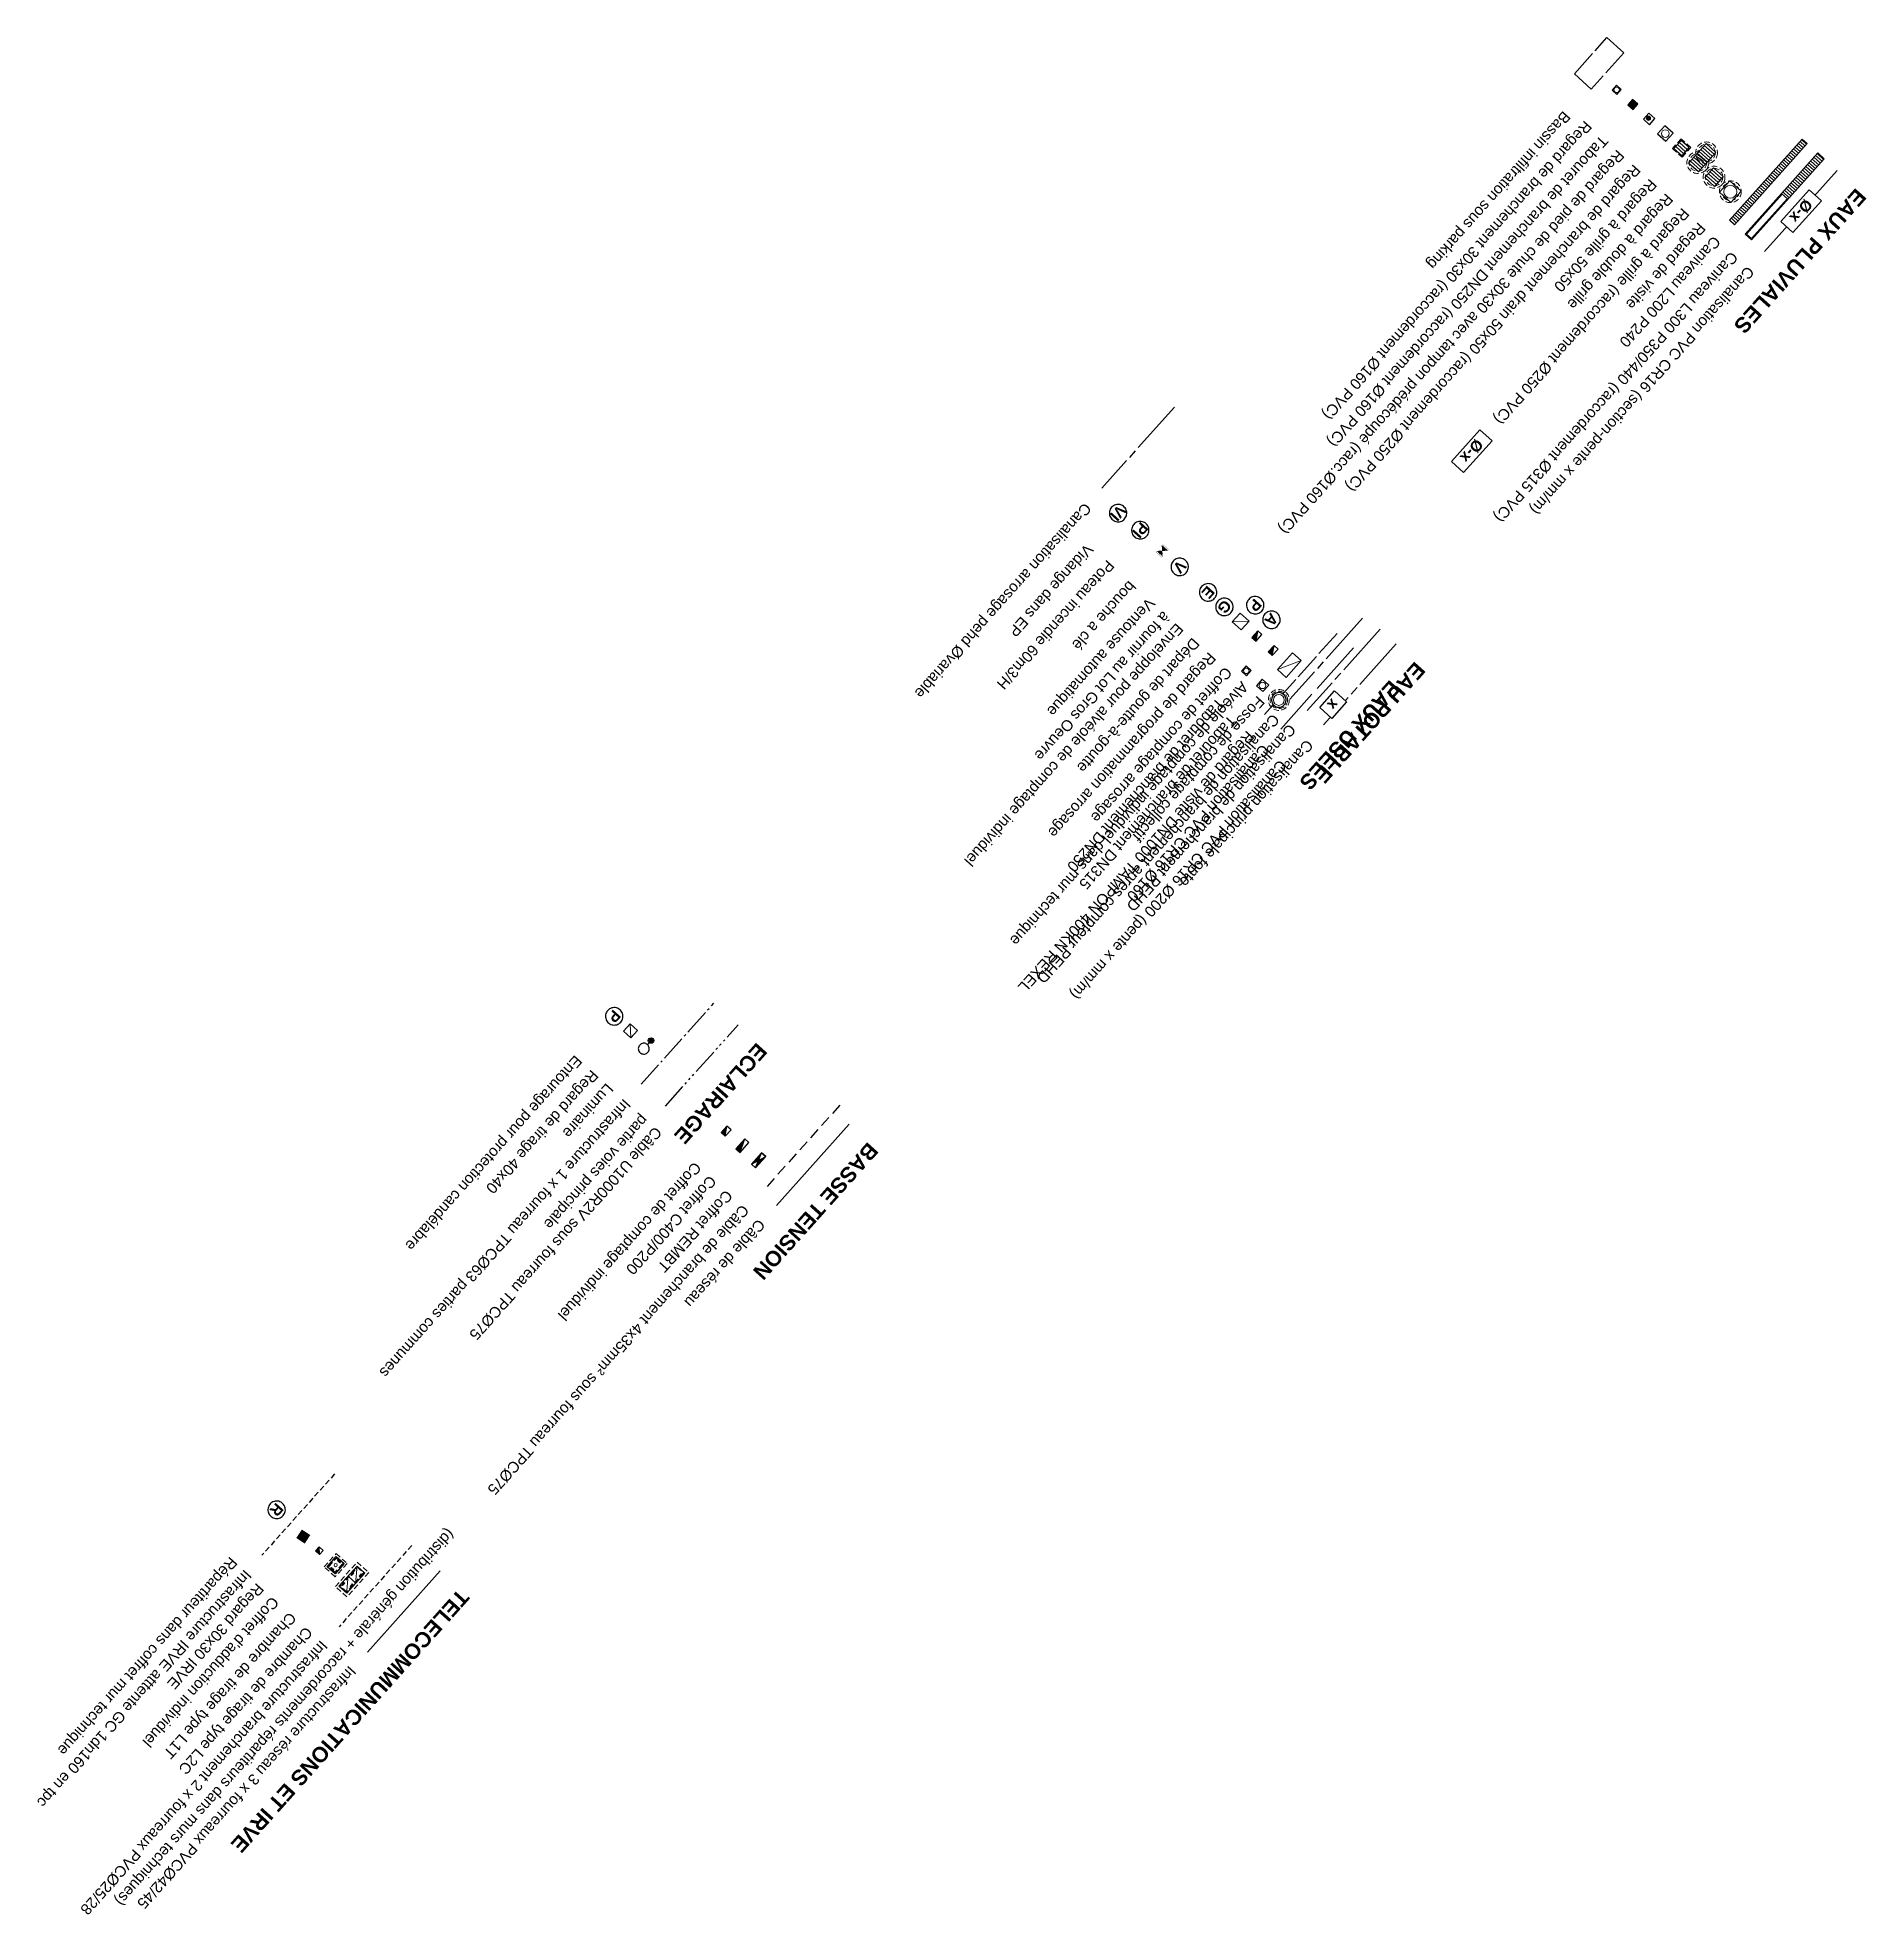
# Model space of a CAD drawing. Header units: metres. Extents: x -2858 to 512, y -1995 to 1252.
# Drawn here: x 267.2 to 351.1, y 723.9 to 810 of the extents above; entities that cross this region are included whole.
import ezdxf
from ezdxf.enums import TextEntityAlignment as Align

# ---------------------------------------------------------------- set-up
doc = ezdxf.new("R2010")
doc.units = ezdxf.units.M
for name, pattern in [('AEP-2', [3.9, 2.5, -0.2, 0.4, -0.2, 0.4, -0.2]), ('AEP-3', [3.3, 2.5, -0.2, 0.4, -0.2]), ('CACHE', [0.375, 0.25, -0.125]), ('CACHEX1', [0.375, 0.25, -0.125]), ('CACHEX2', [0.75, 0.5, -0.25]), ('ECL-1', [1.51, 1.2, -0.155, 0, -0.155]), ('ECL-3', [1.82, 1.2, -0.155, 0, -0.155, 0, -0.155, 0, -0.155]), ('EU-160', [1.425, 1.25, -0.175]), ('EU-200', [2.85, 2.5, -0.35])]:
    doc.linetypes.add(name, pattern=pattern)
for name, color, linetype in [('&G_05_VU_02', 7, 'Continuous'), ('--ui- Rsx Secs- CA projeté ouvrage', 7, 'CACHE'), ('05.2-EP-TXT', 5, 'Continuous'), ('06-EU-TXT', 24, 'Continuous'), ('07-AEP-CFR', 94, 'Continuous'), ('07-AEP-RES', 94, 'AEP-2'), ('07-AEP-RGD', 94, 'Continuous'), ('07-AEP-TXT', 94, 'Continuous'), ('0801 RES AEP EQUIPMT', 5, 'Continuous'), ('09-BT-4X35+TPC75', 1, 'CACHEX2'), ('09-BT-CFR', 1, 'Continuous'), ('09-BT-RES', 1, 'BT3X150'), ('09-BT-TXT', 1, 'Continuous'), ('10-ECL-LUM', 32, 'Continuous'), ('10-ECL-RGD', 32, 'Continuous'), ('10-ECL-TPC63x1', 32, 'ECL-1'), ('10-ECL-TXT', 32, 'Continuous'), ('11-TEL-TXT', 6, 'Continuous')]:
    doc.layers.add(name, color=color, linetype=linetype)
for name, color, linetype, lineweight in [('05.1-EP-RGD', 5, 'Continuous', 30), ('05.1-EP-U300', 5, 'Continuous', 30), ('05.2-EP-400PVC', 5, 'Continuous', 30), ('05.2-EP-RGD', 5, 'Continuous', 30), ('06-EU-160PVC', 24, 'EU-160', 30), ('06-EU-200PVC', 24, 'EU-200', 30), ('06-EU-RGD', 24, 'Continuous', 30), ('07-AEP-BRT', 94, 'AEP-3', 30), ('10-ECL-U1000R2V+TPC63', 32, 'ECL-3', 30), ('11-TEL-CFR', 6, 'Continuous', 30), ('11-TEL-PVC28X2', 6, 'CACHE', 30), ('11-TEL-PVC45X3', 6, 'Continuous', 30), ('11-TEL-RGD', 6, 'Continuous', 30)]:
    doc.layers.add(name, color=color, linetype=linetype, lineweight=lineweight)
for name, color, linetype, lineweight, plot in [('05.2-EP-PAR', 5, 'CACHE', 0, False), ('06-EU-PAR', 24, 'CACHE', 0, False), ('11-TEL-PAR', 6, 'CACHEX1', 0, False)]:
    doc.layers.add(name, color=color, linetype=linetype, lineweight=lineweight, plot=plot)
doc.styles.add('ARIAL', font='arial.ttf')
doc.styles.add('ARIAL GRAS', font='arialbd.ttf')
doc.linetypes.add('BT3X150', pattern='A,1.5,-0.05,[133,ltypeshp.shx,S=0.05,R=0,X=-0.05,Y=0],-0.05,1.5,-0.15,0.4,-0.15,0.4,-0.15', length=4.35)

msp = doc.modelspace()

# ---------------------------------------------------------------- texts
at = {"layer": '05.2-EP-TXT', "style": 'ARIAL GRAS'}
msp.add_text('EAUX PLUVIALES', height=0.7, rotation=228.16176, dxfattribs=at).set_placement((350.858, 802.896), align=Align.MIDDLE_LEFT)
at = {"layer": '05.2-EP-TXT', "char_height": 0.5, "attachment_point": 4, "rotation": 228.16176, "style": 'ARIAL'}
for s, width, insert in [('Bassin infiltration sous parking', 20.784, (337.304, 806.547)), ('Regard de branchement 30x30 (raccordement %%C160 PVC)', 20.784, (338.283, 806.106)), ('Regard de pied de chute 30x30 avec tampon prédécoupé (racc.%%C160 PVC)', 26.37253, (339.773, 804.772)), ('Tabouret de branchement DN250 (raccordement %%C160 PVC)', 20.784, (339.028, 805.439)), ('Regard de branchement drain 50x50 (raccordement %%C250 PVC)', 20.784, (340.518, 804.105)), ('Regard à grille 50x50', 15.98725, (341.263, 803.438)), ('Regard à double grille', 15.98725, (342.008, 802.771)), ('Regard à grille (raccordement %%C250 PVC)', 15.98725, (342.753, 802.104)), ('Regard de visite', 10.14609, (343.498, 801.437)), ('Caniveau L200 P240', 10.14609, (344.243, 800.77)), ('Caniveau L300 P350/440 (raccordement %%C315 PVC)', 18.52792, (344.988, 800.103)), ('Canalisation PVC CR16 (section-pente x mm/m)', 16.12756, (345.733, 799.436))]:
    msp.add_mtext_dynamic_manual_height_columns(s, width=width, gutter_width=2, heights=[0], dxfattribs=dict(at, insert=insert))
at = {"layer": '06-EU-TXT', "style": 'ARIAL GRAS'}
msp.add_text('EAUX USEES', height=0.7, rotation=228.16176, dxfattribs=at).set_placement((329.485, 780.342), align=Align.MIDDLE_LEFT)
at = {"layer": '06-EU-TXT', "char_height": 0.5, "attachment_point": 4, "rotation": 228.16176, "style": 'ARIAL'}
for s, width, insert in [('Tabouret de branchement DN250', 13.45226, (321.5, 779.598)), ('Regard de visite DN1000 TAMPON 400KN REXEL', 17.69855, (322.792, 778.13)), ('Tabouret de branchement DN315', 13.45226, (322.047, 778.797)), ('Canalisation PVC CR16 %%C160', 11.46134, (323.537, 777.463)), ('Canalisation PVC CR16 %%C200 (pente x mm/m)', 14.54239, (324.282, 776.796))]:
    msp.add_mtext_dynamic_manual_height_columns(s, width=width, gutter_width=2, heights=[0], dxfattribs=dict(at, insert=insert))
at = {"layer": '07-AEP-TXT', "style": 'ARIAL GRAS'}
msp.add_text('EAU POTABLE', height=0.7, rotation=228.16176, dxfattribs=at).set_placement((330.636, 781.186), align=Align.MIDDLE_LEFT)
at = {"layer": '07-AEP-TXT', "char_height": 0.5, "attachment_point": 4, "rotation": 228.16176, "style": 'ARIAL'}
for s, width, insert in [('Canalisation arrosage pehd %%Cvariable', 17.29391, (315.335, 788.582)), ('Poteau incendie 60m3/H', 16.8129, (316.437, 785.915)), ('Vidange dans EP', 16.8129, (315.419, 786.698)), ('bouche a clé', 16.8129, (317.426, 784.963)), ('Ventouse automatique', 16.8129, (318.246, 784.23)), ('à fournir au Lot Gros Oeuvre', 14.4246, (318.991, 783.563)), ('Enveloppe pour alvéole de comptage individuel', 16.45307, (319.55, 783.062)), ('Départ de goutte-à-goutte', 16.8129, (320.295, 782.395)), ('Regard de programmation arrosage', 16.8129, (321.04, 781.728)), ('Coffret de comptage arrosage', 16.8129, (321.785, 781.061)), ('Canalisation de branchement PEHD', 11.46134, (324.765, 778.393)), ('Canalisation principale fonte', 11.46134, (325.51, 777.726))]:
    msp.add_mtext_dynamic_manual_height_columns(s, width=width, gutter_width=2, heights=[0], dxfattribs=dict(at, insert=insert))
at = {"layer": '09-BT-TXT', "style": 'ARIAL GRAS'}
msp.add_text('BASSE TENSION', height=0.7, rotation=228.16176, dxfattribs=at).set_placement((305.547, 759.146), align=Align.MIDDLE_LEFT)
at = {"layer": '09-BT-TXT', "char_height": 0.5, "attachment_point": 4, "rotation": 228.16176, "style": 'ARIAL'}
for s, width, insert in [('Coffret de comptage individuel', 11.46134, (297.442, 758.355)), ('Coffret C400/P200', 11.46134, (298.187, 757.688)), ('Coffret REMBT', 11.46134, (298.932, 757.021)), ('Câble de branchement 4x35mm² sous fourreau TPC%%C75', 17.76169, (299.677, 756.354)), ('Câble de réseau', 11.46134, (300.422, 755.687))]:
    msp.add_mtext_dynamic_manual_height_columns(s, width=width, gutter_width=2, heights=[0], dxfattribs=dict(at, insert=insert))
at = {"layer": '10-ECL-TXT', "color": 30, "true_color": 0xf8991e, "style": 'ARIAL GRAS'}
msp.add_text('ECLAIRAGE', height=0.7, rotation=228.16176, dxfattribs=at).set_placement((300.449, 763.71), align=Align.MIDDLE_LEFT)
at = {"layer": '10-ECL-TXT', "color": 30, "true_color": 0xf8991e, "char_height": 0.5, "attachment_point": 4, "rotation": 228.16176, "style": 'ARIAL'}
for s, width, insert in [('Entourage pour protection candélabre', 13.75014, (291.976, 763.248)), ('Regard de tirage 40x40', 13.75014, (292.721, 762.581)), ('Luminaire', 13.75014, (293.466, 761.914)), ('Infrastructure 1 x fourreau TPC%%C63 parties communes', 19.01738, (294.211, 761.247)), ('Câble U1000R2V sous fourreau TPC%%C75 partie voies principale', 13.75014, (295.324, 760.251))]:
    msp.add_mtext_dynamic_manual_height_columns(s, width=width, gutter_width=2, heights=[0], dxfattribs=dict(at, insert=insert))
at = {"layer": '11-TEL-TXT', "style": 'ARIAL GRAS'}
msp.add_text('TELECOMMUNICATIONS ET IRVE', height=0.7, rotation=228.16176, dxfattribs=at).set_placement((286.787, 738.664), align=Align.MIDDLE_LEFT)
at = {"layer": '11-TEL-TXT', "char_height": 0.5, "attachment_point": 4, "rotation": 228.16176, "style": 'ARIAL'}
for s, width, insert in [('Répartiteur dans coffret mur technique', 12.44398, (276.161, 740.245)), ('Infrastructure IRVE atttente GC 1dn160 en tpc', 16.71836, (276.821, 739.654)), ('Regard 30x30 IRVE', 12.44398, (277.378, 739.04)), ("Coffret d'adduction individuel", 12.44398, (278.123, 738.373)), ('Chambre de tirage type L1T', 12.44398, (278.868, 737.706)), ('Chambre de tirage type L2C', 12.44398, (279.613, 737.039)), ('Infrastructure branchement 2 x fourreaux PVC%%C25/28', 16.71836, (280.358, 736.372)), ('Infrastructure réseau 3 x fourreaux PVC%%C42/45', 14.76434, (281.662, 735.205))]:
    msp.add_mtext_dynamic_manual_height_columns(s, width=width, gutter_width=2, heights=[0], dxfattribs=dict(at, insert=insert))

# ---------------------------------------------------------------- blocks, each defined once
blk = doc.blocks.new('EP-RAG800')
at = {"color": 255, "lineweight": 0}
blk.add_wipeout([(-0.3, 0.3), (0.3, 0.3), (0.3, -0.3), (-0.3, -0.3)], dxfattribs=at)
blk.add_lwpolyline([(-0.3, 0.3), (0.3, 0.3), (0.3, -0.3), (-0.3, -0.3)], close=True)
at = {"lineweight": 9, "flags": 128}
for points in [[(-0.18, 0.3), (-0.18, -0.3)], [(-0.06, 0.3), (-0.06, -0.3)], [(0.06, 0.3), (0.06, -0.3)], [(0.18, 0.3), (0.18, -0.3)]]:
    blk.add_lwpolyline(points, dxfattribs=at)
at = {"layer": '05.2-EP-PAR'}
for radius in [0.5, 0.4]:
    blk.add_circle((0, 0), radius, dxfattribs=at)
blk = doc.blocks.new('EP-RG800')
at = {"layer": '05.2-EP-PAR'}
for radius in [0.5, 0.4]:
    blk.add_circle((0, 0), radius, dxfattribs=at)
at = {"color": 255, "lineweight": 0}
blk.add_wipeout([(-0.35, 0.35), (0.35, 0.35), (0.35, -0.35), (-0.35, -0.35)], dxfattribs=at)
blk.add_lwpolyline([(-0.35, 0.35), (0.35, 0.35), (0.35, -0.35), (-0.35, -0.35)], close=True)
at = {"lineweight": 9}
blk.add_circle((0, 0), 0.3, dxfattribs=at)
blk = doc.blocks.new('EP-RAG500')
at = {"color": 255, "lineweight": 0}
blk.add_wipeout([(-0.25, 0.25), (0.25, 0.25), (0.25, -0.25), (-0.25, -0.25)], dxfattribs=at)
blk.add_lwpolyline([(-0.25, -0.25), (0.25, -0.25), (0.25, 0.25), (-0.25, 0.25)], close=True)
at = {"lineweight": 9, "flags": 128}
for points in [[(-0.125, 0.25), (-0.125, -0.25)], [(0, 0.25), (0, -0.25)], [(0.125, 0.25), (0.125, -0.25)]]:
    blk.add_lwpolyline(points, dxfattribs=at)
at = {"layer": '05.2-EP-PAR'}
blk.add_lwpolyline([(-0.3, -0.3), (0.3, -0.3), (0.3, 0.3), (-0.3, 0.3)], close=True, dxfattribs=at)
blk = doc.blocks.new('EP-PDC')
at = {"color": 255, "lineweight": 0}
blk.add_wipeout([(0.185, 0.185), (-0.185, 0.185), (-0.185, -0.185), (0.185, -0.185)], dxfattribs=at)
at = {"lineweight": 0}
h = blk.add_hatch(color=256, dxfattribs=at)
h.dxf.hatch_style = 1
edge = h.paths.add_edge_path()
edge.add_arc((0, -0.045), 0.1, 0, 360)
blk.add_lwpolyline([(0.185, 0.185), (-0.185, 0.185), (-0.185, -0.185), (0.185, -0.185)], close=True)
blk.add_circle((0, -0.045), 0.1, dxfattribs=at)
blk = doc.blocks.new('EP-RG500')
at = {"color": 255, "lineweight": 0}
blk.add_wipeout([(0.25, 0.25), (-0.25, 0.25), (-0.25, -0.25), (0.25, -0.25)], dxfattribs=at)
blk.add_lwpolyline([(0.25, 0.25), (-0.25, 0.25), (-0.25, -0.25), (0.25, -0.25)], close=True)
at = {"lineweight": 9}
blk.add_circle((0, 0), 0.175, dxfattribs=at)
blk = doc.blocks.new('EP-BRT300')
at = {"color": 255, "lineweight": 0}
blk.add_wipeout([(0.15, 0.15), (-0.15, 0.15), (-0.15, -0.15), (0.15, -0.15)], dxfattribs=at)
blk.add_lwpolyline([(0.15, 0.15), (-0.15, 0.15), (-0.15, -0.15), (0.15, -0.15)], close=True)
at = {"lineweight": 9}
blk.add_circle((0, 0), 0.125, dxfattribs=at)
blk = doc.blocks.new('EP-TAB250')
at = {"lineweight": 0}
h = blk.add_hatch(color=256, dxfattribs=at)
h.dxf.hatch_style = 1
h.paths.add_polyline_path([(0.16, 0.16), (-0.16, 0.16), (-0.16, -0.16), (0.16, -0.16)])
blk.add_lwpolyline([(0.16, 0.16), (-0.16, 0.16), (-0.16, -0.16), (0.16, -0.16)], close=True)
blk = doc.blocks.new('EU-RG800')
at = {"color": 255, "lineweight": 0}
blk.add_wipeout([(0, 0.335), (-0.052, 0.331), (-0.104, 0.319), (-0.152, 0.298), (-0.197, 0.271), (-0.237, 0.237), (-0.271, 0.197), (-0.298, 0.152), (-0.319, 0.104), (-0.331, 0.052), (-0.335, 0), (-0.331, -0.052), (-0.319, -0.104), (-0.298, -0.152), (-0.271, -0.197), (-0.237, -0.237), (-0.197, -0.271), (-0.152, -0.298), (-0.104, -0.319), (-0.052, -0.331), (0, -0.335), (0.052, -0.331), (0.104, -0.319), (0.152, -0.298), (0.197, -0.271), (0.237, -0.237), (0.271, -0.197), (0.298, -0.152), (0.319, -0.104), (0.331, -0.052), (0.335, 0), (0.331, 0.052), (0.319, 0.104), (0.298, 0.152), (0.271, 0.197), (0.237, 0.237), (0.197, 0.271), (0.152, 0.298), (0.104, 0.319), (0.052, 0.331)], dxfattribs=at)
at = {"flags": 128}
blk.add_lwpolyline([(-0.197, -0.271), (-0.152, -0.298), (-0.104, -0.319), (-0.052, -0.331), (0, -0.335), (0.052, -0.331), (0.104, -0.319), (0.152, -0.298), (0.197, -0.271), (0.237, -0.237), (0.271, -0.197), (0.298, -0.152), (0.319, -0.104), (0.331, -0.052), (0.335, 0), (0.331, 0.052), (0.319, 0.104), (0.298, 0.152), (0.271, 0.197), (0.237, 0.237), (0.197, 0.271), (0.152, 0.298), (0.104, 0.319), (0.052, 0.331), (0, 0.335), (-0.052, 0.331), (-0.104, 0.319), (-0.152, 0.298), (-0.197, 0.271), (-0.237, 0.237), (-0.271, 0.197), (-0.298, 0.152), (-0.319, 0.104), (-0.331, 0.052), (-0.335, 0), (-0.331, -0.052), (-0.319, -0.104), (-0.298, -0.152), (-0.271, -0.197), (-0.237, -0.237)], close=True, dxfattribs=at)
at = {"lineweight": 9}
blk.add_circle((0, 0), 0.25, dxfattribs=at)
at = {"layer": '06-EU-PAR'}
for radius in [0.48, 0.4]:
    blk.add_circle((0, 0), radius, dxfattribs=at)
blk = doc.blocks.new('EU-TAB315')
at = {"color": 255, "lineweight": 0}
blk.add_wipeout([(0.2, 0.2), (-0.2, 0.2), (-0.2, -0.2), (0.2, -0.2)], dxfattribs=at)
blk.add_lwpolyline([(0.2, 0.2), (-0.2, 0.2), (-0.2, -0.2), (0.2, -0.2)], close=True)
at = {"lineweight": 9}
blk.add_circle((0, 0), 0.15, dxfattribs=at)
blk = doc.blocks.new('EU-TAB250')
at = {"color": 255, "lineweight": 0}
blk.add_wipeout([(0.16, 0.16), (-0.16, 0.16), (-0.16, -0.16), (0.16, -0.16)], dxfattribs=at)
blk.add_lwpolyline([(0.16, 0.16), (-0.16, 0.16), (-0.16, -0.16), (0.16, -0.16)], close=True)
at = {"lineweight": 9}
blk.add_circle((0, 0), 0.125, dxfattribs=at)
blk = doc.blocks.new('AEP-RGD')
at = {"color": 255, "lineweight": 0}
blk.add_wipeout([(-0.05, 0.05), (0.05, 0.05), (0.05, -0.05), (-0.05, -0.05)], dxfattribs=at)
blk.add_lwpolyline([(-0.05, 0.05), (0.05, 0.05), (0.05, -0.05), (-0.05, -0.05)], close=True)
at = {"lineweight": 9, "flags": 128}
blk.add_lwpolyline([(0.05, 0.05), (-0.05, -0.05)], dxfattribs=at)
blk = doc.blocks.new('COFFRET')
at = {"color": 255, "lineweight": 0}
blk.add_wipeout([(-0.05, 0), (0.05, 0), (0.05, 0.1), (-0.05, 0.1)], dxfattribs=at)
at = {"lineweight": 0}
h = blk.add_hatch(color=256, dxfattribs=at)
h.dxf.hatch_style = 1
h.paths.add_polyline_path([(0.05, 0.1), (-0.05, 0), (0.05, 0)])
blk.add_lwpolyline([(-0.05, 0), (0.05, 0), (0.05, 0.1), (-0.05, 0.1)], close=True)
at = {"lineweight": 0, "flags": 128}
blk.add_lwpolyline([(0.05, 0.1), (-0.05, 0)], dxfattribs=at)
blk = doc.blocks.new('ECL-LUM1')
at = {"color": 30, "lineweight": 0, "true_color": 0xf8991e}
blk.add_wipeout([(0, 0.75), (-0.043, 0.746), (-0.086, 0.735), (-0.125, 0.717), (-0.161, 0.692), (-0.192, 0.661), (-0.217, 0.625), (-0.235, 0.586), (-0.246, 0.543), (-0.25, 0.5), (-0.246, 0.457), (-0.235, 0.414), (-0.217, 0.375), (-0.192, 0.339), (-0.161, 0.308), (-0.125, 0.283), (-0.086, 0.265), (-0.043, 0.254), (0, 0.25), (0.043, 0.254), (0.086, 0.265), (0.125, 0.283), (0.161, 0.308), (0.192, 0.339), (0.217, 0.375), (0.235, 0.414), (0.246, 0.457), (0.25, 0.5), (0.246, 0.543), (0.235, 0.586), (0.217, 0.625), (0.192, 0.661), (0.161, 0.692), (0.125, 0.717), (0.086, 0.735), (0.043, 0.746)], dxfattribs=at)
at = {"layer": '&G_05_VU_02'}
h = blk.add_hatch(dxfattribs=at)
h.set_pattern_fill('ANGLE', color=256)
h.set_pattern_definition([(0, (0, 0), (0, 6.985), [5.08, -1.905]), (90, (0, 0), (-6.985, 4e-16), [5.08, -1.905])])
h.paths.add_polyline_path([(0, 0.75), (-0.043, 0.746), (-0.086, 0.735), (-0.125, 0.717), (-0.161, 0.692), (-0.192, 0.661), (-0.217, 0.625), (-0.235, 0.586), (-0.246, 0.543), (-0.25, 0.5), (-0.246, 0.457), (-0.235, 0.414), (-0.217, 0.375), (-0.192, 0.339), (-0.161, 0.308), (-0.125, 0.283), (-0.086, 0.265), (-0.043, 0.254), (0, 0.25), (0.043, 0.254), (0.086, 0.265), (0.125, 0.283), (0.161, 0.308), (0.192, 0.339), (0.217, 0.375), (0.235, 0.414), (0.246, 0.457), (0.25, 0.5), (0.246, 0.543), (0.235, 0.586), (0.217, 0.625), (0.192, 0.661), (0.161, 0.692), (0.125, 0.717), (0.086, 0.735), (0.043, 0.746)])
at = {"true_color": 0xf8991e}
h = blk.add_hatch(color=30, dxfattribs=at)
h.dxf.hatch_style = 1
edge = h.paths.add_edge_path()
edge.add_arc((0, 0), 0.125, 0, 360)
at = {"color": 30, "true_color": 0xf8991e, "flags": 128}
blk.add_lwpolyline([(0, 0.75), (-0.043, 0.746), (-0.086, 0.735), (-0.125, 0.717), (-0.161, 0.692), (-0.192, 0.661), (-0.217, 0.625), (-0.235, 0.586), (-0.246, 0.543), (-0.25, 0.5), (-0.246, 0.457), (-0.235, 0.414), (-0.217, 0.375), (-0.192, 0.339), (-0.161, 0.308), (-0.125, 0.283), (-0.086, 0.265), (-0.043, 0.254), (0, 0.25), (0.043, 0.254), (0.086, 0.265), (0.125, 0.283), (0.161, 0.308), (0.192, 0.339), (0.217, 0.375), (0.235, 0.414), (0.246, 0.457), (0.25, 0.5), (0.246, 0.543), (0.235, 0.586), (0.217, 0.625), (0.192, 0.661), (0.161, 0.692), (0.125, 0.717), (0.086, 0.735), (0.043, 0.746)], close=True, dxfattribs=at)
blk.add_lwpolyline([(0, 0), (0, 0.25)], dxfattribs=at)
at = {"color": 30, "true_color": 0xf8991e}
blk.add_circle((0, 0), 0.125, dxfattribs=at)
blk = doc.blocks.new('BT-REMBT')
at = {"color": 255, "lineweight": 0}
blk.add_wipeout([(0.05, 0), (0.05, 0.1), (-0.05, 0.1), (-0.05, 0)], dxfattribs=at)
h = blk.add_hatch(color=256)
h.dxf.hatch_style = 1
h.paths.add_polyline_path([(0.05, 0), (0, 0.05), (-0.05, 0)])
h.paths.add_polyline_path([(0, 0.05), (0.05, 0.1), (-0.05, 0.1)])
for points in [[(-0.05, 0.1), (-0.05, 0), (0.05, 0), (0.05, 0.1)], [(0.05, 0.1), (0.05, 0), (-0.05, 0), (-0.05, 0.1)], [(0.05, 0), (0.05, 0.1), (-0.05, 0.1), (-0.05, 0)]]:
    blk.add_lwpolyline(points, close=True)
at = {"flags": 128}
for points in [[(0.05, 0.1), (-0.05, 0)], [(0.05, 0), (-0.05, 0.1)]]:
    blk.add_lwpolyline(points, dxfattribs=at)
blk = doc.blocks.new('ECL-RG400')
at = {"color": 30, "lineweight": 0, "true_color": 0xf8991e}
blk.add_wipeout([(-0.225, 0.225), (0.225, 0.225), (0.225, -0.225), (-0.225, -0.225)], dxfattribs=at)
at = {"color": 30, "lineweight": 9, "true_color": 0xf8991e, "flags": 128}
blk.add_lwpolyline([(0.225, 0.225), (-0.225, -0.225)], dxfattribs=at)
at = {"color": 30, "true_color": 0xf8991e}
blk.add_lwpolyline([(-0.225, 0.225), (0.225, 0.225), (0.225, -0.225), (-0.225, -0.225)], close=True, dxfattribs=at)
blk = doc.blocks.new('TXT-REPERE')
at = {"color": 254, "lineweight": 0, "true_color": 0xffffc1}
blk.add_wipeout([(0, 0.4), (-0.054, 0.396), (-0.108, 0.385), (-0.159, 0.367), (-0.208, 0.342), (-0.252, 0.31), (-0.292, 0.273), (-0.327, 0.231), (-0.355, 0.184), (-0.377, 0.134), (-0.392, 0.081), (-0.399, 0.027), (-0.399, -0.027), (-0.392, -0.081), (-0.377, -0.134), (-0.355, -0.184), (-0.327, -0.231), (-0.292, -0.273), (-0.252, -0.31), (-0.208, -0.342), (-0.159, -0.367), (-0.108, -0.385), (-0.054, -0.396), (0, -0.4), (0.054, -0.396), (0.108, -0.385), (0.159, -0.367), (0.208, -0.342), (0.252, -0.31), (0.292, -0.273), (0.327, -0.231), (0.355, -0.184), (0.377, -0.134), (0.392, -0.081), (0.399, -0.027), (0.399, 0.027), (0.392, 0.081), (0.377, 0.134), (0.355, 0.184), (0.327, 0.231), (0.292, 0.273), (0.252, 0.31), (0.208, 0.342), (0.159, 0.367), (0.108, 0.385), (0.054, 0.396)], dxfattribs=at)
at = {"color": 254, "true_color": 0xffffc1, "flags": 128}
blk.add_lwpolyline([(0, 0.4), (-0.054, 0.396), (-0.108, 0.385), (-0.159, 0.367), (-0.208, 0.342), (-0.252, 0.31), (-0.292, 0.273), (-0.327, 0.231), (-0.355, 0.184), (-0.377, 0.134), (-0.392, 0.081), (-0.399, 0.027), (-0.399, -0.027), (-0.392, -0.081), (-0.377, -0.134), (-0.355, -0.184), (-0.327, -0.231), (-0.292, -0.273), (-0.252, -0.31), (-0.208, -0.342), (-0.159, -0.367), (-0.108, -0.385), (-0.054, -0.396), (0, -0.4), (0.054, -0.396), (0.108, -0.385), (0.159, -0.367), (0.208, -0.342), (0.252, -0.31), (0.292, -0.273), (0.327, -0.231), (0.355, -0.184), (0.377, -0.134), (0.392, -0.081), (0.399, -0.027), (0.399, 0.027), (0.392, 0.081), (0.377, 0.134), (0.355, 0.184), (0.327, 0.231), (0.292, 0.273), (0.252, 0.31), (0.208, 0.342), (0.159, 0.367), (0.108, 0.385), (0.054, 0.396)], close=True, dxfattribs=at)
at = {"color": 254, "true_color": 0xffffc1, "style": 'ARIAL GRAS'}
blk.add_attdef('X', text='', height=0.5, rotation=360, dxfattribs=at).set_placement((0, 0), align=Align.MIDDLE_CENTER)
blk = doc.blocks.new('AEP-TE-VANNE')
h = blk.add_hatch(color=83)
h.dxf.hatch_style = 1
h.paths.add_polyline_path([(-0.183, -0.191), (-0.183, 0.191), (0.183, -0.191), (0.183, 0.191)])
at = {"color": 83, "linetype": 'ByBlock', "lineweight": -2, "const_width": 0.01}
for points in [[(-0.233, 0.191), (-0.233, -0.191)], [(0.183, -0.191), (-0.183, 0.191)], [(-0.183, -0.191), (0.183, 0.191)], [(-0.183, -0.191), (-0.183, 0.191)], [(0.183, -0.191), (0.183, 0.191)], [(0.233, 0.191), (0.233, -0.191)]]:
    blk.add_lwpolyline(points, dxfattribs=at)
blk = doc.blocks.new('TEL-L2C')
at = {"color": 255}
blk.add_wipeout([(-0.62, 0.24), (0.62, 0.24), (0.62, -0.24), (-0.62, -0.24)], dxfattribs=at)
blk.add_lwpolyline([(-0.62, 0.24), (0.62, 0.24), (0.62, -0.24), (-0.62, -0.24)], close=True)
at = {"lineweight": 9, "flags": 128}
for points in [[(-0.52, -0.24), (-0.52, -0.153), (-0.1, 0.153), (-0.1, 0.24)], [(0, 0.24), (0, -0.24)], [(0.1, -0.24), (0.1, -0.153), (0.52, 0.153), (0.52, 0.24)]]:
    blk.add_lwpolyline(points, dxfattribs=at)
at = {"lineweight": 9}
for points in [[(-0.485, 0.19), (-0.485, 0.14), (-0.335, 0.14), (-0.335, 0.19)], [(0.135, 0.19), (0.135, 0.14), (0.285, 0.14), (0.285, 0.19)], [(-0.135, -0.19), (-0.135, -0.14), (-0.285, -0.14), (-0.285, -0.19)], [(0.485, -0.19), (0.485, -0.14), (0.335, -0.14), (0.335, -0.19)]]:
    blk.add_lwpolyline(points, close=True, dxfattribs=at)
at = {"layer": '11-TEL-PAR'}
for points in [[(-0.738, 0.357), (0.757, 0.357), (0.757, -0.357), (-0.738, -0.357)], [(-0.57, 0.19), (0.59, 0.19), (0.59, -0.19), (-0.57, -0.19)]]:
    blk.add_lwpolyline(points, close=True, dxfattribs=at)
blk = doc.blocks.new('TEL-L1T')
at = {"color": 255}
blk.add_wipeout([(-0.31, 0.24), (0.31, 0.24), (0.31, -0.24), (-0.31, -0.24)], dxfattribs=at)
blk.add_lwpolyline([(-0.31, 0.24), (0.31, 0.24), (0.31, -0.24), (-0.31, -0.24)], close=True)
at = {"lineweight": 9}
for points in [[(-0.21, 0.075), (-0.26, 0.075), (-0.26, -0.075), (-0.21, -0.075)], [(0.21, 0.075), (0.26, 0.075), (0.26, -0.075), (0.21, -0.075)]]:
    blk.add_lwpolyline(points, close=True, dxfattribs=at)
blk.add_circle((0, 0), 0.075, dxfattribs=at)
at = {"layer": '11-TEL-PAR'}
for points in [[(-0.41, 0.34), (0.41, 0.34), (0.41, -0.34), (-0.41, -0.34)], [(-0.26, 0.19), (0.26, 0.19), (0.26, -0.19), (-0.26, -0.19)]]:
    blk.add_lwpolyline(points, close=True, dxfattribs=at)
blk = doc.blocks.new("Chambre de tirage Contrôle d'Accès")
at = {"layer": '--ui- Rsx Secs- CA projeté ouvrage', "linetype": 'ByBlock', "ltscale": 2, "true_color": 0xffffff}
h = blk.add_hatch(color=7, dxfattribs=at)
h.dxf.hatch_style = 1
h.paths.add_polyline_path([(-0.15, 0.15), (0.15, 0.15), (0.15, -0.15), (-0.15, -0.15)])
at = {"layer": '--ui- Rsx Secs- CA projeté ouvrage', "const_width": 0.01}
blk.add_lwpolyline([(-0.15, 0.15), (0.15, 0.15), (0.15, -0.15), (-0.15, -0.15)], close=True, dxfattribs=at)
at = {"layer": '--ui- Rsx Secs- CA projeté ouvrage', "const_width": 0.005}
for points in [[(-0.15, -0.15), (0.15, 0.15)], [(-0.15, 0.15), (0.15, -0.15)]]:
    blk.add_lwpolyline(points, dxfattribs=at)

# ---------------------------------------------------------------- hatches: boundary and pattern name
at = {"layer": '05.1-EP-U300', "lineweight": 9}
h = msp.add_hatch(dxfattribs=at)
h.set_pattern_fill('BAT_NORM', color=256, scale=0.15, angle=45)
h.set_pattern_definition([(318.16176, (578.51386, 753.65029), (0.07504086, 0.083815986), [])])
h.paths.add_polyline_path([(348.357, 805.14), (345.022, 801.415), (344.798, 801.615), (348.133, 805.34)])
h = msp.add_hatch(dxfattribs=at)
h.set_pattern_fill('BAT_NORM', color=256, scale=0.15, angle=45)
h.set_pattern_definition([(318.16176, (579.22164, 753.01661), (0.07504086, 0.083815986), [])])
h.paths.add_polyline_path([(349.139, 804.44), (347.472, 802.577), (347.174, 802.844), (348.841, 804.706)])

# ---------------------------------------------------------------- linework, layer by layer
at = {"layer": '05.1-EP-U300', "lineweight": 9, "flags": 128}
msp.add_lwpolyline([(347.472, 802.577), (347.174, 802.844)], dxfattribs=at)
at = {"layer": '05.2-EP-400PVC', "flags": 128}
msp.add_lwpolyline([(349.735, 803.906), (346.4, 800.181)], dxfattribs=at)
at = {"layer": '06-EU-160PVC', "flags": 128}
msp.add_lwpolyline([(326.8, 782.673), (323.465, 778.947)], dxfattribs=at)
at = {"layer": '07-AEP-BRT', "color": 4, "flags": 128}
msp.add_lwpolyline([(319.338, 793.052), (316.002, 789.327)], dxfattribs=at)
at = {"layer": '07-AEP-BRT', "flags": 128}
msp.add_lwpolyline([(328.767, 782.863), (325.432, 779.138)], dxfattribs=at)
at = {"layer": '07-AEP-RES', "flags": 128}
msp.add_lwpolyline([(329.512, 782.196), (326.177, 778.471)], dxfattribs=at)
at = {"layer": '09-BT-4X35+TPC75', "flags": 128}
msp.add_lwpolyline([(303.988, 761.033), (300.653, 757.308)], dxfattribs=at)
at = {"layer": '09-BT-RES', "flags": 128}
msp.add_lwpolyline([(304.424, 760.157), (301.089, 756.432)], dxfattribs=at)
at = {"layer": '10-ECL-TPC63x1', "color": 9, "true_color": 0xd19cc7, "flags": 128}
msp.add_lwpolyline([(294.878, 761.992), (298.214, 765.717)], dxfattribs=at)
at = {"layer": '10-ECL-U1000R2V+TPC63', "color": 30, "true_color": 0xf26722, "flags": 128}
msp.add_lwpolyline([(295.991, 760.996), (299.326, 764.721)], dxfattribs=at)
at = {"layer": '11-TEL-PVC28X2', "flags": 128}
msp.add_lwpolyline([(284.36, 740.842), (281.025, 737.117)], dxfattribs=at)
at = {"layer": '11-TEL-PVC45X3', "flags": 128}
msp.add_lwpolyline([(285.664, 739.675), (282.329, 735.95)], dxfattribs=at)

# ---------------------------------------------------------------- block references
at = {"layer": '05.2-EP-RGD'}
for name, p, rotation in [('EP-BRT300', (339.617, 807.596), 228.161760343688), ('EP-PDC', (341.107, 806.262), 228.161760640202)]:
    msp.add_blockref(name, p, dxfattribs=dict(at, rotation=rotation))
at = {"layer": '07-AEP-TXT'}
ref = msp.add_blockref('TXT-REPERE', (320.884, 784.552), dxfattribs=dict(at, rotation=228.1617603477028))
ref.add_attrib('X', 'E', dxfattribs={"layer": '0', "height": 0.5, "rotation": 228.16176, "style": 'ARIAL GRAS'}).set_placement((320.884, 784.552), align=Align.MIDDLE_CENTER)
at = {"layer": '11-TEL-TXT'}
ref = msp.add_blockref('TXT-REPERE', (278.162, 742.481), dxfattribs=dict(at, rotation=228.1617603477028))
ref.add_attrib('X', 'R', dxfattribs={"layer": '0', "height": 0.5, "rotation": 228.16176, "style": 'ARIAL GRAS'}).set_placement((278.162, 742.481), align=Align.MIDDLE_CENTER)

msp.set_redraw_order([(e.dxf.handle, doc.entitydb.next_handle()) for e in msp.query("TEXT MTEXT ATTDEF DIMENSION ARC_DIMENSION")])  # texts and dimensions are drawn at this point

# ---------------------------------------------------------------- next in the draw order: hatches: boundary and pattern name
at = {"layer": '&G_05_VU_02'}
h = msp.add_hatch(dxfattribs=at)
h.set_pattern_fill('ANSI32', color=5, scale=1000000.0)
h.set_pattern_definition([(273.16, (0, 0), (9510500, 525000), []), (273.16, (-2995000, -3345000), (9510500, 525000), [])])
h.paths.add_polyline_path([(339.95, 809.302), (338.456, 807.633), (337.679, 808.328), (339.173, 809.997)])

# ---------------------------------------------------------------- next in the draw order: linework, layer by layer
at = {"layer": '06-EU-160PVC', "color": 160}
msp.add_lwpolyline([(339.95, 809.302), (338.456, 807.633), (337.679, 808.328), (339.173, 809.997)], close=True, dxfattribs=at)

# ---------------------------------------------------------------- next in the draw order: block references
at = {"layer": '05.2-EP-RGD'}
for name, p, rotation in [('EP-TAB250', (340.362, 806.929), 228.1617603437071), ('EP-RG800', (344.832, 802.927), 228.161760343701)]:
    msp.add_blockref(name, p, dxfattribs=dict(at, rotation=rotation))
at = {"layer": '06-EU-RGD', "rotation": 58.65190663241005}
msp.add_blockref('EU-RG800', (324.126, 779.62), dxfattribs=at)
at = {"layer": '07-AEP-TXT'}
ref = msp.add_blockref('TXT-REPERE', (319.58, 785.72), dxfattribs=dict(at, rotation=228.1617603477028))
ref.add_attrib('X', 'V', dxfattribs={"layer": '0', "height": 0.5, "rotation": 228.16176, "style": 'ARIAL GRAS'}).set_placement((319.58, 785.72), align=Align.MIDDLE_CENTER)
ref = msp.add_blockref('TXT-REPERE', (321.629, 783.885), dxfattribs=dict(at, rotation=228.1617603477028))
ref.add_attrib('X', 'G', dxfattribs={"layer": '0', "height": 0.5, "rotation": 228.16176, "style": 'ARIAL GRAS'}).set_placement((321.629, 783.885), align=Align.MIDDLE_CENTER)
at = {"layer": '09-BT-CFR', "xscale": 6, "yscale": 2.5, "rotation": 228.1617603438617}
msp.add_blockref('COFFRET', (299.428, 759.261), dxfattribs=at)
at = {"layer": '10-ECL-LUM', "color": 30, "true_color": 0xf8991e, "rotation": 138.1617423084919}
msp.add_blockref('ECL-LUM1', (295.334, 764), dxfattribs=at)
at = {"layer": '11-TEL-RGD', "rotation": 48.16176034382358}
msp.add_blockref('TEL-L2C', (281.614, 739.274), dxfattribs=at)

# ---------------------------------------------------------------- next in the draw order: texts
at = {"layer": '05.2-EP-TXT', "insert": (332.964, 791.04), "char_height": 0.5, "attachment_point": 5, "rotation": 228.16176, "style": 'ARIAL GRAS', "bg_fill": 19, "box_fill_scale": 1.25, "bg_fill_color": 256, "bg_fill_transparency": 0}
msp.add_mtext_dynamic_manual_height_columns('%%C-x', width=1.70335, gutter_width=12.5, heights=[0], dxfattribs=at)

# ---------------------------------------------------------------- next in the draw order: linework, layer by layer
at = {"layer": '05.1-EP-U300'}
msp.add_lwpolyline([(349.139, 804.44), (345.804, 800.715), (345.506, 800.981), (348.841, 804.706)], close=True, dxfattribs=at)
at = {"layer": '05.1-EP-U300', "lineweight": 9, "flags": 128}
msp.add_lwpolyline([(347.438, 802.607), (345.8, 800.778), (345.569, 800.985), (347.207, 802.814)], dxfattribs=at)
at = {"layer": '06-EU-200PVC'}
msp.add_line((327.545, 782.006), (324.21, 778.28), dxfattribs=at)

# ---------------------------------------------------------------- next in the draw order: block references
at = {"layer": '05.1-EP-RGD', "rotation": 228.16179}
msp.add_blockref('EP-RAG800', (344.087, 803.594), dxfattribs=at)
at = {"layer": '06-EU-RGD', "rotation": 48.16200224059767}
msp.add_blockref('EU-TAB315', (323.381, 780.287), dxfattribs=at)
at = {"layer": '0801 RES AEP EQUIPMT', "rotation": 228.1617603435354}
msp.add_blockref('AEP-TE-VANNE', (318.778, 786.458), dxfattribs=at)
at = {"layer": '09-BT-CFR', "yscale": 2.5}
for name, p, xscale, rotation in [('COFFRET', (298.683, 759.928), 3.999999999999996, 228.1617603438104), ('BT-REMBT', (300.173, 758.594), 6.999999999999997, 228.161760343804)]:
    msp.add_blockref(name, p, dxfattribs=dict(at, xscale=xscale, rotation=rotation))
at = {"layer": '10-ECL-RGD', "color": 30, "true_color": 0xf8991e, "rotation": 228.1617603477076}
msp.add_blockref('ECL-RG400', (294.389, 764.443), dxfattribs=at)
at = {"layer": '11-TEL-RGD', "rotation": 228.1617603438249}
msp.add_blockref('TEL-L1T', (280.869, 739.941), dxfattribs=at)

# ---------------------------------------------------------------- next in the draw order: texts
at = {"layer": '07-AEP-TXT', "insert": (323.961, 778.903), "char_height": 0.5, "attachment_point": 4, "rotation": 228.16176, "style": 'ARIAL'}
msp.add_mtext_dynamic_manual_height_columns('Canalisation de branchement apres compteur PEHD', width=17.29391, gutter_width=2, heights=[0], dxfattribs=at)

# ---------------------------------------------------------------- next in the draw order: block references
at = {"layer": '05.1-EP-RGD', "rotation": 228.16179}
msp.add_blockref('EP-RAG800', (343.342, 804.261), dxfattribs=at)
at = {"layer": '06-EU-RGD', "rotation": 228.1617603445888}
msp.add_blockref('EU-TAB250', (322.636, 780.954), dxfattribs=at)
at = {"layer": '07-AEP-RGD', "xscale": 5.4, "yscale": 10.4, "rotation": 318.1617603477046}
msp.add_blockref('AEP-RGD', (324.609, 781.217), dxfattribs=at)
at = {"layer": '07-AEP-TXT'}
ref = msp.add_blockref('TXT-REPERE', (317.771, 787.405), dxfattribs=dict(at, rotation=228.1617603477028))
ref.add_attrib('X', 'PI', dxfattribs={"layer": '0', "height": 0.5, "rotation": 228.16176, "style": 'ARIAL GRAS'}).set_placement((317.771, 787.405), align=Align.MIDDLE_CENTER)
at = {"layer": '10-ECL-TXT', "color": 30, "true_color": 0xf8991e}
ref = msp.add_blockref('TXT-REPERE', (293.644, 765.11), dxfattribs=dict(at, rotation=228.1617603477028))
ref.add_attrib('X', 'P', dxfattribs={"layer": '0', "height": 0.5, "rotation": 228.16176, "style": 'ARIAL GRAS'}).set_placement((293.644, 765.11), align=Align.MIDDLE_CENTER)
at = {"layer": '11-TEL-CFR', "xscale": 2.5, "yscale": 2.5, "rotation": 228.1617603438765}
msp.add_blockref('COFFRET', (280.03, 740.692), dxfattribs=at)

# ---------------------------------------------------------------- next in the draw order: texts
at = {"layer": '06-EU-TXT', "insert": (326.617, 779.403), "char_height": 0.5, "attachment_point": 5, "rotation": 228.16176, "style": 'ARIAL GRAS', "bg_fill": 19, "box_fill_scale": 1.25, "bg_fill_color": 256, "bg_fill_transparency": 0}
msp.add_mtext_dynamic_manual_height_columns('x', width=0.76566, gutter_width=12.5, heights=[0], dxfattribs=at)
at = {"layer": '07-AEP-TXT', "insert": (323.275, 779.727), "char_height": 0.5, "attachment_point": 4, "rotation": 228.16176, "style": 'ARIAL'}
msp.add_mtext_dynamic_manual_height_columns('Fosse de comptage collectif', width=11.46134, gutter_width=2, heights=[0], dxfattribs=at)

# ---------------------------------------------------------------- next in the draw order: block references
at = {"layer": '05.1-EP-RGD', "rotation": 228.16179}
msp.add_blockref('EP-RAG800', (343.742, 804.708), dxfattribs=at)
at = {"layer": '07-AEP-CFR', "xscale": 4, "yscale": 2.499999999999999, "rotation": 228.1617603438661}
msp.add_blockref('COFFRET', (323.771, 781.968), dxfattribs=at)
at = {"layer": '07-AEP-TXT'}
ref = msp.add_blockref('TXT-REPERE', (316.753, 788.188), dxfattribs=dict(at, rotation=228.1617603477028))
ref.add_attrib('X', 'VI', dxfattribs={"layer": '0', "height": 0.5, "rotation": 228.16176, "style": 'ARIAL GRAS'}).set_placement((316.753, 788.188), align=Align.MIDDLE_CENTER)

# ---------------------------------------------------------------- next in the draw order: texts
at = {"layer": '07-AEP-TXT', "insert": (322.53, 780.394), "char_height": 0.5, "attachment_point": 4, "rotation": 228.16176, "style": 'ARIAL'}
msp.add_mtext_dynamic_manual_height_columns('Alvéole de comptage individuel dans mur technique', width=16.8129, gutter_width=2, heights=[0], dxfattribs=at)

# ---------------------------------------------------------------- next in the draw order: wipeouts: each hides what was drawn before it
at = {"color": 255, "lineweight": 0}
msp.add_wipeout([(279.59, 741.287), (279.367, 741.487), (279.167, 741.264), (279.39, 741.063)], dxfattribs=at)

# ---------------------------------------------------------------- next in the draw order: linework, layer by layer
msp.add_lwpolyline([(279.59, 741.287), (279.367, 741.487), (279.167, 741.264), (279.39, 741.063)], close=True)
at = {"layer": '05.1-EP-U300'}
msp.add_lwpolyline([(348.357, 805.14), (345.022, 801.415), (344.798, 801.615), (348.133, 805.34)], close=True, dxfattribs=at)
at = {"layer": '11-TEL-PVC28X2', "color": 255, "flags": 128}
msp.add_lwpolyline([(280.823, 744.124), (277.488, 740.399)], dxfattribs=at)

# ---------------------------------------------------------------- next in the draw order: block references
at = {"layer": '--ui- Rsx Secs- CA projeté ouvrage', "ltscale": 15, "xscale": 1.5, "yscale": 1.5, "rotation": 326.679454167776}
msp.add_blockref("Chambre de tirage Contrôle d'Accès", (279.384, 741.253), dxfattribs=at)
at = {"layer": '05.1-EP-RGD', "rotation": 228.1617603436835}
msp.add_blockref('EP-RAG500', (342.597, 804.928), dxfattribs=at)
at = {"layer": '07-AEP-CFR', "xscale": 4, "yscale": 2.499999999999999, "rotation": 228.1617603438661}
msp.add_blockref('COFFRET', (323.026, 782.635), dxfattribs=at)

# ---------------------------------------------------------------- next in the draw order: texts
at = {"layer": '11-TEL-TXT', "insert": (286.129, 741.544), "char_height": 0.5, "attachment_point": 4, "rotation": 228.16176, "style": 'ARIAL'}
msp.add_mtext_dynamic_manual_height_columns('(distribution générale + raccordements répartiteurs dans murs techniques)', width=26.02151, gutter_width=2, heights=[0], dxfattribs=at)

# ---------------------------------------------------------------- next in the draw order: block references
at = {"layer": '05.1-EP-RGD', "rotation": 228.1617603437018}
msp.add_blockref('EP-RG500', (341.852, 805.595), dxfattribs=at)
at = {"layer": '07-AEP-RGD', "xscale": 5.5, "yscale": 5.5, "rotation": 318.1617603477046}
msp.add_blockref('AEP-RGD', (322.374, 783.218), dxfattribs=at)
at = {"layer": '07-AEP-TXT'}
ref = msp.add_blockref('TXT-REPERE', (323.786, 783.296), dxfattribs=dict(at, rotation=228.1617603477028))
ref.add_attrib('X', 'A', dxfattribs={"layer": '0', "height": 0.5, "rotation": 228.16176, "style": 'ARIAL GRAS'}).set_placement((323.786, 783.296), align=Align.MIDDLE_CENTER)

# ---------------------------------------------------------------- next in the draw order: texts
at = {"layer": '05.2-EP-TXT', "insert": (348.068, 802.043), "char_height": 0.5, "attachment_point": 5, "rotation": 228.16176, "style": 'ARIAL GRAS', "bg_fill": 19, "box_fill_scale": 1.25, "bg_fill_color": 256, "bg_fill_transparency": 0}
msp.add_mtext_dynamic_manual_height_columns('%%C-x', width=1.70335, gutter_width=12.5, heights=[0], dxfattribs=at)

# ---------------------------------------------------------------- next in the draw order: linework, layer by layer
at = {"layer": '07-AEP-BRT', "color": 3, "flags": 128}
msp.add_lwpolyline([(327.963, 783.373), (324.628, 779.648)], dxfattribs=at)

# ---------------------------------------------------------------- next in the draw order: block references
at = {"layer": '07-AEP-TXT'}
ref = msp.add_blockref('TXT-REPERE', (323.041, 783.963), dxfattribs=dict(at, rotation=228.1617603477028))
ref.add_attrib('X', 'P', dxfattribs={"layer": '0', "height": 0.5, "rotation": 228.16176, "style": 'ARIAL GRAS'}).set_placement((323.041, 783.963), align=Align.MIDDLE_CENTER)

doc.saveas('drawing.dxf')
